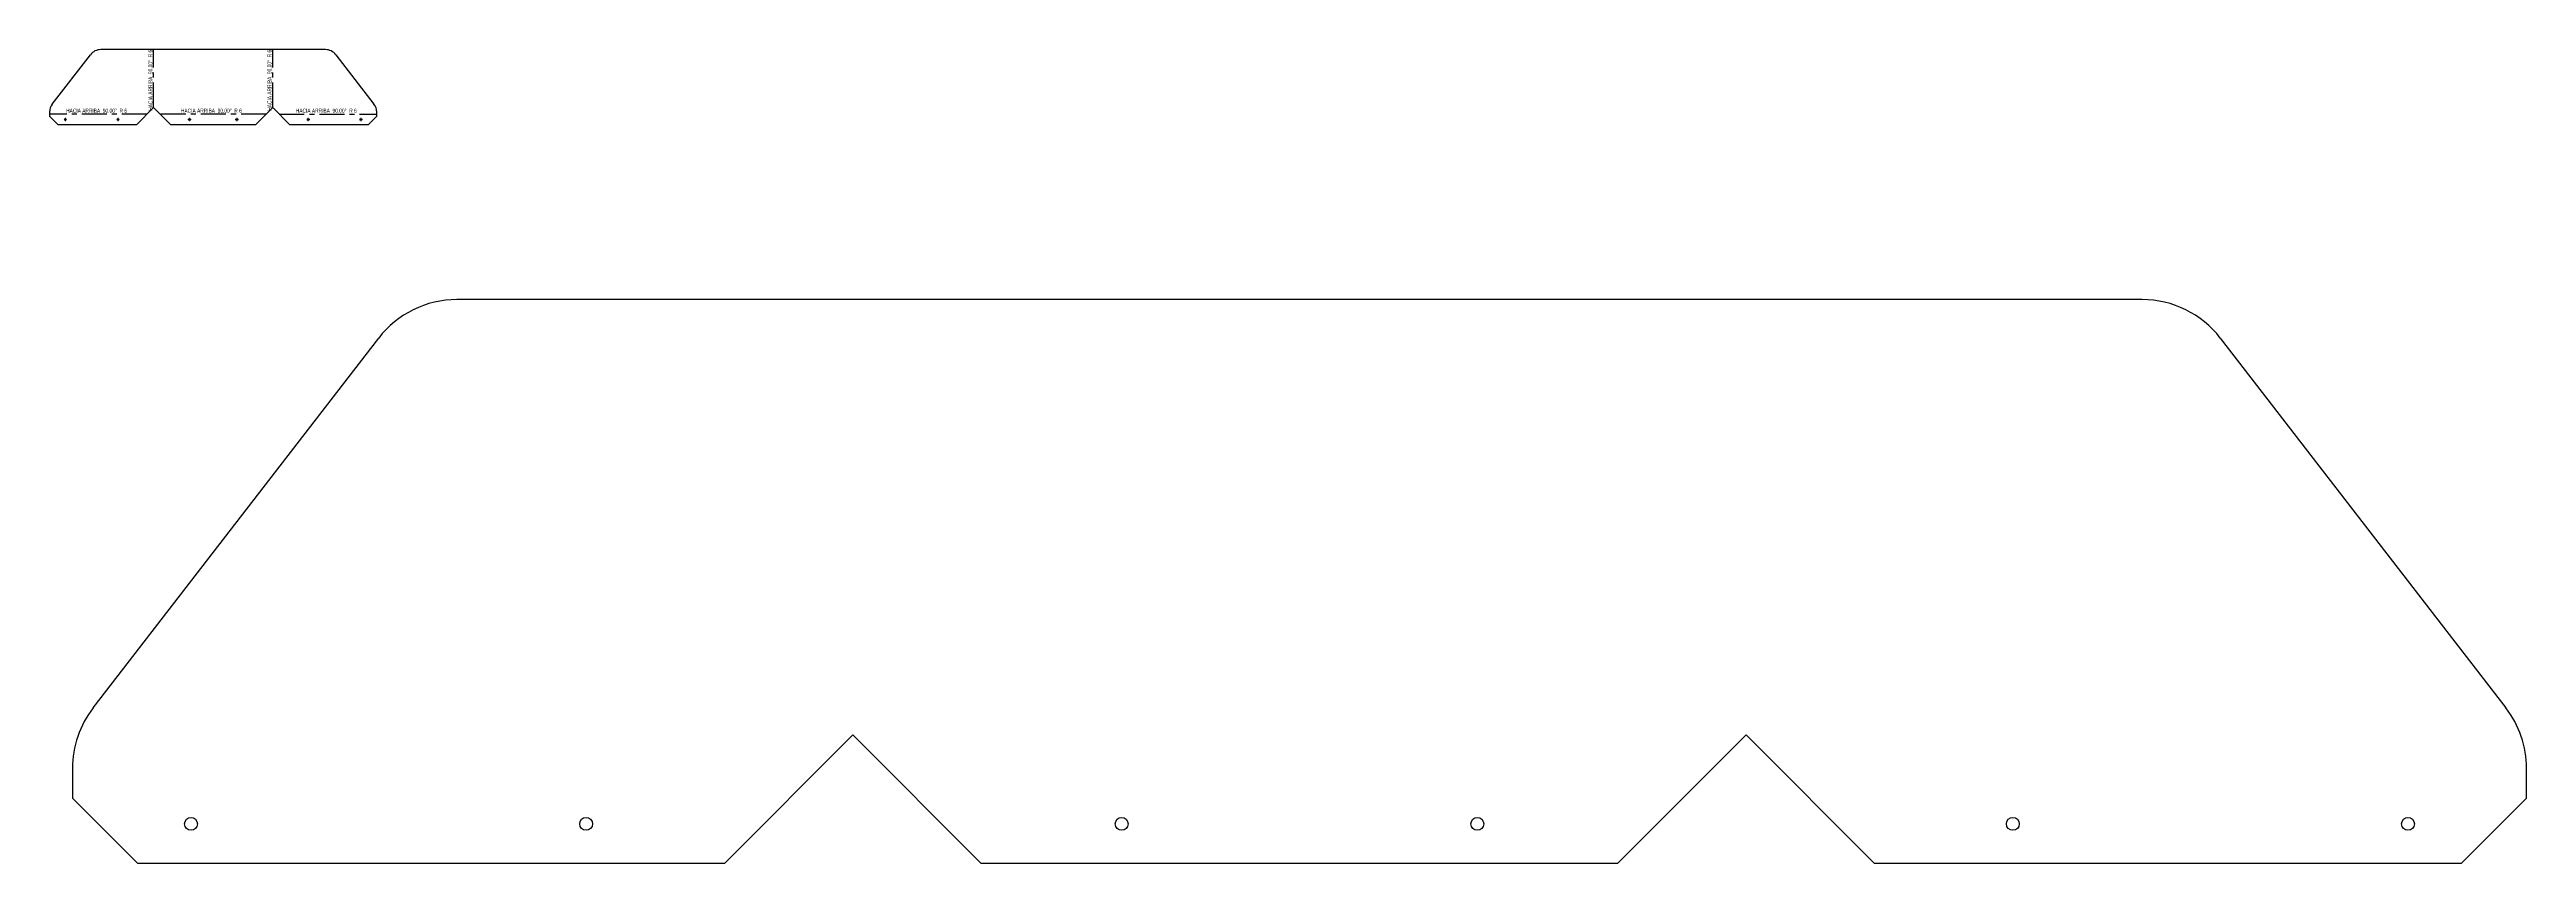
# Model space of a CAD drawing. Header units: millimetres. Extents: x 0 to 1767, y -168 to 297.
# Drawn here: x 513 to 1767, y -168 to 243 of the extents above; entities that cross this region are included whole.
import ezdxf

# ---------------------------------------------------------------- set-up
doc = ezdxf.new("R2010")
doc.units = ezdxf.units.MM
doc.linetypes.add('CENTERX2', pattern=[20.32, 12.7, -2.54, 2.54, -2.54])
doc.layers.add('COTAS', color=7, linetype='Continuous')
doc.styles.add('SLDTEXTSTYLE2', font='TXT', dxfattribs={"width": 0.69})

# ---------------------------------------------------------------- blocks, each defined once
blk = doc.blocks.new('SW_CENTERMARKSYMBOL_0')
at = {"color": 0, "linetype": 'Continuous', "lineweight": 18}
for p, q in [((-0.7, 0), (-0.8, 0)), ((0, 0), (-0.3, 0)), ((0, 0.7), (0, 0.8)), ((0, 0), (0, 0.3)), ((0, 0), (0, -0.3)), ((0, 0), (0.3, 0)), ((0.7, 0), (0.8, 0)), ((0, -0.7), (0, -0.8))]:
    blk.add_line(p, q, dxfattribs=at)
blk = doc.blocks.new('SW_CENTERMARKSYMBOL_1')
at = {"color": 0, "linetype": 'Continuous', "lineweight": 18}
for p, q in [((-0.7, 0), (-0.8, 0)), ((0, 0), (-0.3, 0)), ((0, 0.7), (0, 0.8)), ((0, 0), (0, 0.3)), ((0, 0), (0, -0.3)), ((0, 0), (0.3, 0)), ((0.7, 0), (0.8, 0)), ((0, -0.7), (0, -0.8))]:
    blk.add_line(p, q, dxfattribs=at)
blk = doc.blocks.new('SW_CENTERMARKSYMBOL_2')
at = {"color": 0, "linetype": 'Continuous', "lineweight": 18}
for p, q in [((-0.7, 0), (-0.8, 0)), ((0, 0), (-0.3, 0)), ((0, 0.7), (0, 0.8)), ((0, 0), (0, 0.3)), ((0, 0), (0, -0.3)), ((0, 0), (0.3, 0)), ((0.7, 0), (0.8, 0)), ((0, -0.7), (0, -0.8))]:
    blk.add_line(p, q, dxfattribs=at)
blk = doc.blocks.new('SW_CENTERMARKSYMBOL_3')
at = {"color": 0, "linetype": 'Continuous', "lineweight": 18}
for p, q in [((-0.7, 0), (-0.8, 0)), ((0, 0), (-0.3, 0)), ((0, 0.7), (0, 0.8)), ((0, 0), (0, 0.3)), ((0, 0), (0, -0.3)), ((0, 0), (0.3, 0)), ((0.7, 0), (0.8, 0)), ((0, -0.7), (0, -0.8))]:
    blk.add_line(p, q, dxfattribs=at)
blk = doc.blocks.new('SW_CENTERMARKSYMBOL_4')
at = {"color": 0, "linetype": 'Continuous', "lineweight": 18}
for p, q in [((-0.7, 0), (-0.8, 0)), ((0, 0), (-0.3, 0)), ((0, 0.7), (0, 0.8)), ((0, 0), (0, 0.3)), ((0, 0), (0, -0.3)), ((0, 0), (0.3, 0)), ((0.7, 0), (0.8, 0)), ((0, -0.7), (0, -0.8))]:
    blk.add_line(p, q, dxfattribs=at)
blk = doc.blocks.new('SW_CENTERMARKSYMBOL_5')
at = {"color": 0, "linetype": 'Continuous', "lineweight": 18}
for p, q in [((-0.7, 0), (-0.8, 0)), ((0, 0), (-0.3, 0)), ((0, 0.7), (0, 0.8)), ((0, 0), (0, 0.3)), ((0, 0), (0, -0.3)), ((0, 0), (0.3, 0)), ((0.7, 0), (0.8, 0)), ((0, -0.7), (0, -0.8))]:
    blk.add_line(p, q, dxfattribs=at)

msp = doc.modelspace()

# ---------------------------------------------------------------- linework, layer by layer
at = {"color": 7, "linetype": 'Continuous', "lineweight": 25}
for p, q in [((514.268316, 215.601838), (533.541919, 240.544142)), ((652.573198, 243.134493), (538.817153, 243.134493)), ((657.848431, 240.544142), (677.122034, 215.601838)), ((556.886031, 205.116204), (565.552697, 213.78287)), ((565.552697, 213.78287), (574.219364, 205.116204)), ((617.170987, 205.116204), (625.837653, 213.78287)), ((625.837653, 213.78287), (634.50432, 205.116204)), ((512.87689, 211.525521), (512.87689, 209.516204)), ((512.87689, 209.516204), (517.276889, 205.116204)), ((556.886031, 205.116204), (517.276889, 205.116204)), ((617.170987, 205.116204), (574.219364, 205.116204)), ((674.113462, 205.116204), (634.50432, 205.116204)), ((678.513461, 209.516204), (674.113462, 205.116204)), ((678.513461, 209.516204), (678.513461, 211.525521)), ((1572.241422, 116.676968), (719.071087, 116.676968)), ((534.954813, -89.817945), (679.506835, 97.24934)), ((1611.805674, 97.24934), (1756.357696, -89.817945)), ((854.587671, -168.460198), (919.587668, -103.4602)), ((919.587668, -103.4602), (984.587666, -168.460198)), ((1306.724843, -168.460198), (1371.724841, -103.4602)), ((1371.724841, -103.4602), (1436.724838, -168.460198)), ((524.519112, -120.390319), (524.519112, -135.460199)), ((1766.793397, -135.460199), (1766.793397, -120.390319)), ((524.519112, -135.460199), (557.519105, -168.460198)), ((1766.793397, -135.460199), (1733.793404, -168.460198)), ((854.587671, -168.460198), (557.519105, -168.460198)), ((1306.724843, -168.460198), (984.587666, -168.460198)), ((1733.793404, -168.460198), (1436.724838, -168.460198))]:
    msp.add_line(p, q, dxfattribs=at)
at = {"color": 7, "linetype": 'CENTERX2'}
for p, q in [((565.552698, 213.78287), (565.552698, 243.134493)), ((625.837653, 213.78287), (625.837653, 243.134493)), ((562.228509, 210.458681), (512.876886, 210.458681)), ((622.513464, 210.458681), (568.876886, 210.458681)), ((629.161842, 210.458681), (678.513464, 210.458681))]:
    msp.add_line(p, q, dxfattribs=at)
at = {"color": 7, "linetype": 'Continuous', "lineweight": 25}
for centre, radius in [((520.876886, 207.78287), 0.433333), ((547.543553, 207.78287), 0.433333), ((583.695175, 207.78287), 0.433333), ((607.695175, 207.78287), 0.433333), ((643.846798, 207.78287), 0.433333), ((670.513464, 207.78287), 0.433333), ((584.519088, -148.460199), 3.25), ((784.519088, -148.460199), 3.25), ((1055.656255, -148.460199), 3.25), ((1235.656255, -148.460199), 3.25), ((1506.793422, -148.460199), 3.25), ((1706.793422, -148.460199), 3.25)]:
    msp.add_circle(centre, radius, dxfattribs=at)
for centre, radius, start, end in [((538.817152, 236.467826), 6.666667, 90, 142.305759533), ((652.573198, 236.467826), 6.666667, 37.694240467, 90), ((519.543553, 211.525521), 6.666667, 142.305759533, 180), ((671.846798, 211.525521), 6.666667, 0, 37.694240467), ((719.071082, 66.676968), 50, 90, 142.305759533), ((1572.241427, 66.676968), 50, 37.694240467, 90), ((574.519088, -120.390319), 50, 142.305759533, 180), ((1716.793422, -120.390319), 50, 0, 37.694240467)]:
    msp.add_arc(centre, radius, start, end, dxfattribs=at)

# ---------------------------------------------------------------- block references
at = {"color": 7, "linetype": 'Continuous', "lineweight": 18}
for name, p in [('SW_CENTERMARKSYMBOL_4', (520.876886, 207.78287)), ('SW_CENTERMARKSYMBOL_5', (547.543553, 207.78287)), ('SW_CENTERMARKSYMBOL_0', (583.695175, 207.78287)), ('SW_CENTERMARKSYMBOL_1', (607.695175, 207.78287)), ('SW_CENTERMARKSYMBOL_3', (643.846798, 207.78287)), ('SW_CENTERMARKSYMBOL_2', (670.513464, 207.78287))]:
    msp.add_blockref(name, p, dxfattribs=at)

# ---------------------------------------------------------------- texts
at = {"layer": 'COTAS', "char_height": 2.11666667, "attachment_point": 2, "rotation": 90, "style": 'SLDTEXTSTYLE2'}
for insert in [(562.858514, 227.58972), (623.14347, 227.58972)]:
    msp.add_mtext('HACIA ARRIBA  90.00°  R 6', dxfattribs=dict(at, insert=insert))
at = {"layer": 'COTAS', "char_height": 2.11666667, "attachment_point": 2, "style": 'SLDTEXTSTYLE2'}
for insert in [(536.683736, 213.274077), (594.826214, 213.274077), (652.968691, 213.274077)]:
    msp.add_mtext('HACIA ARRIBA  90.00°  R 6', dxfattribs=dict(at, insert=insert))

doc.saveas('drawing.dxf')
